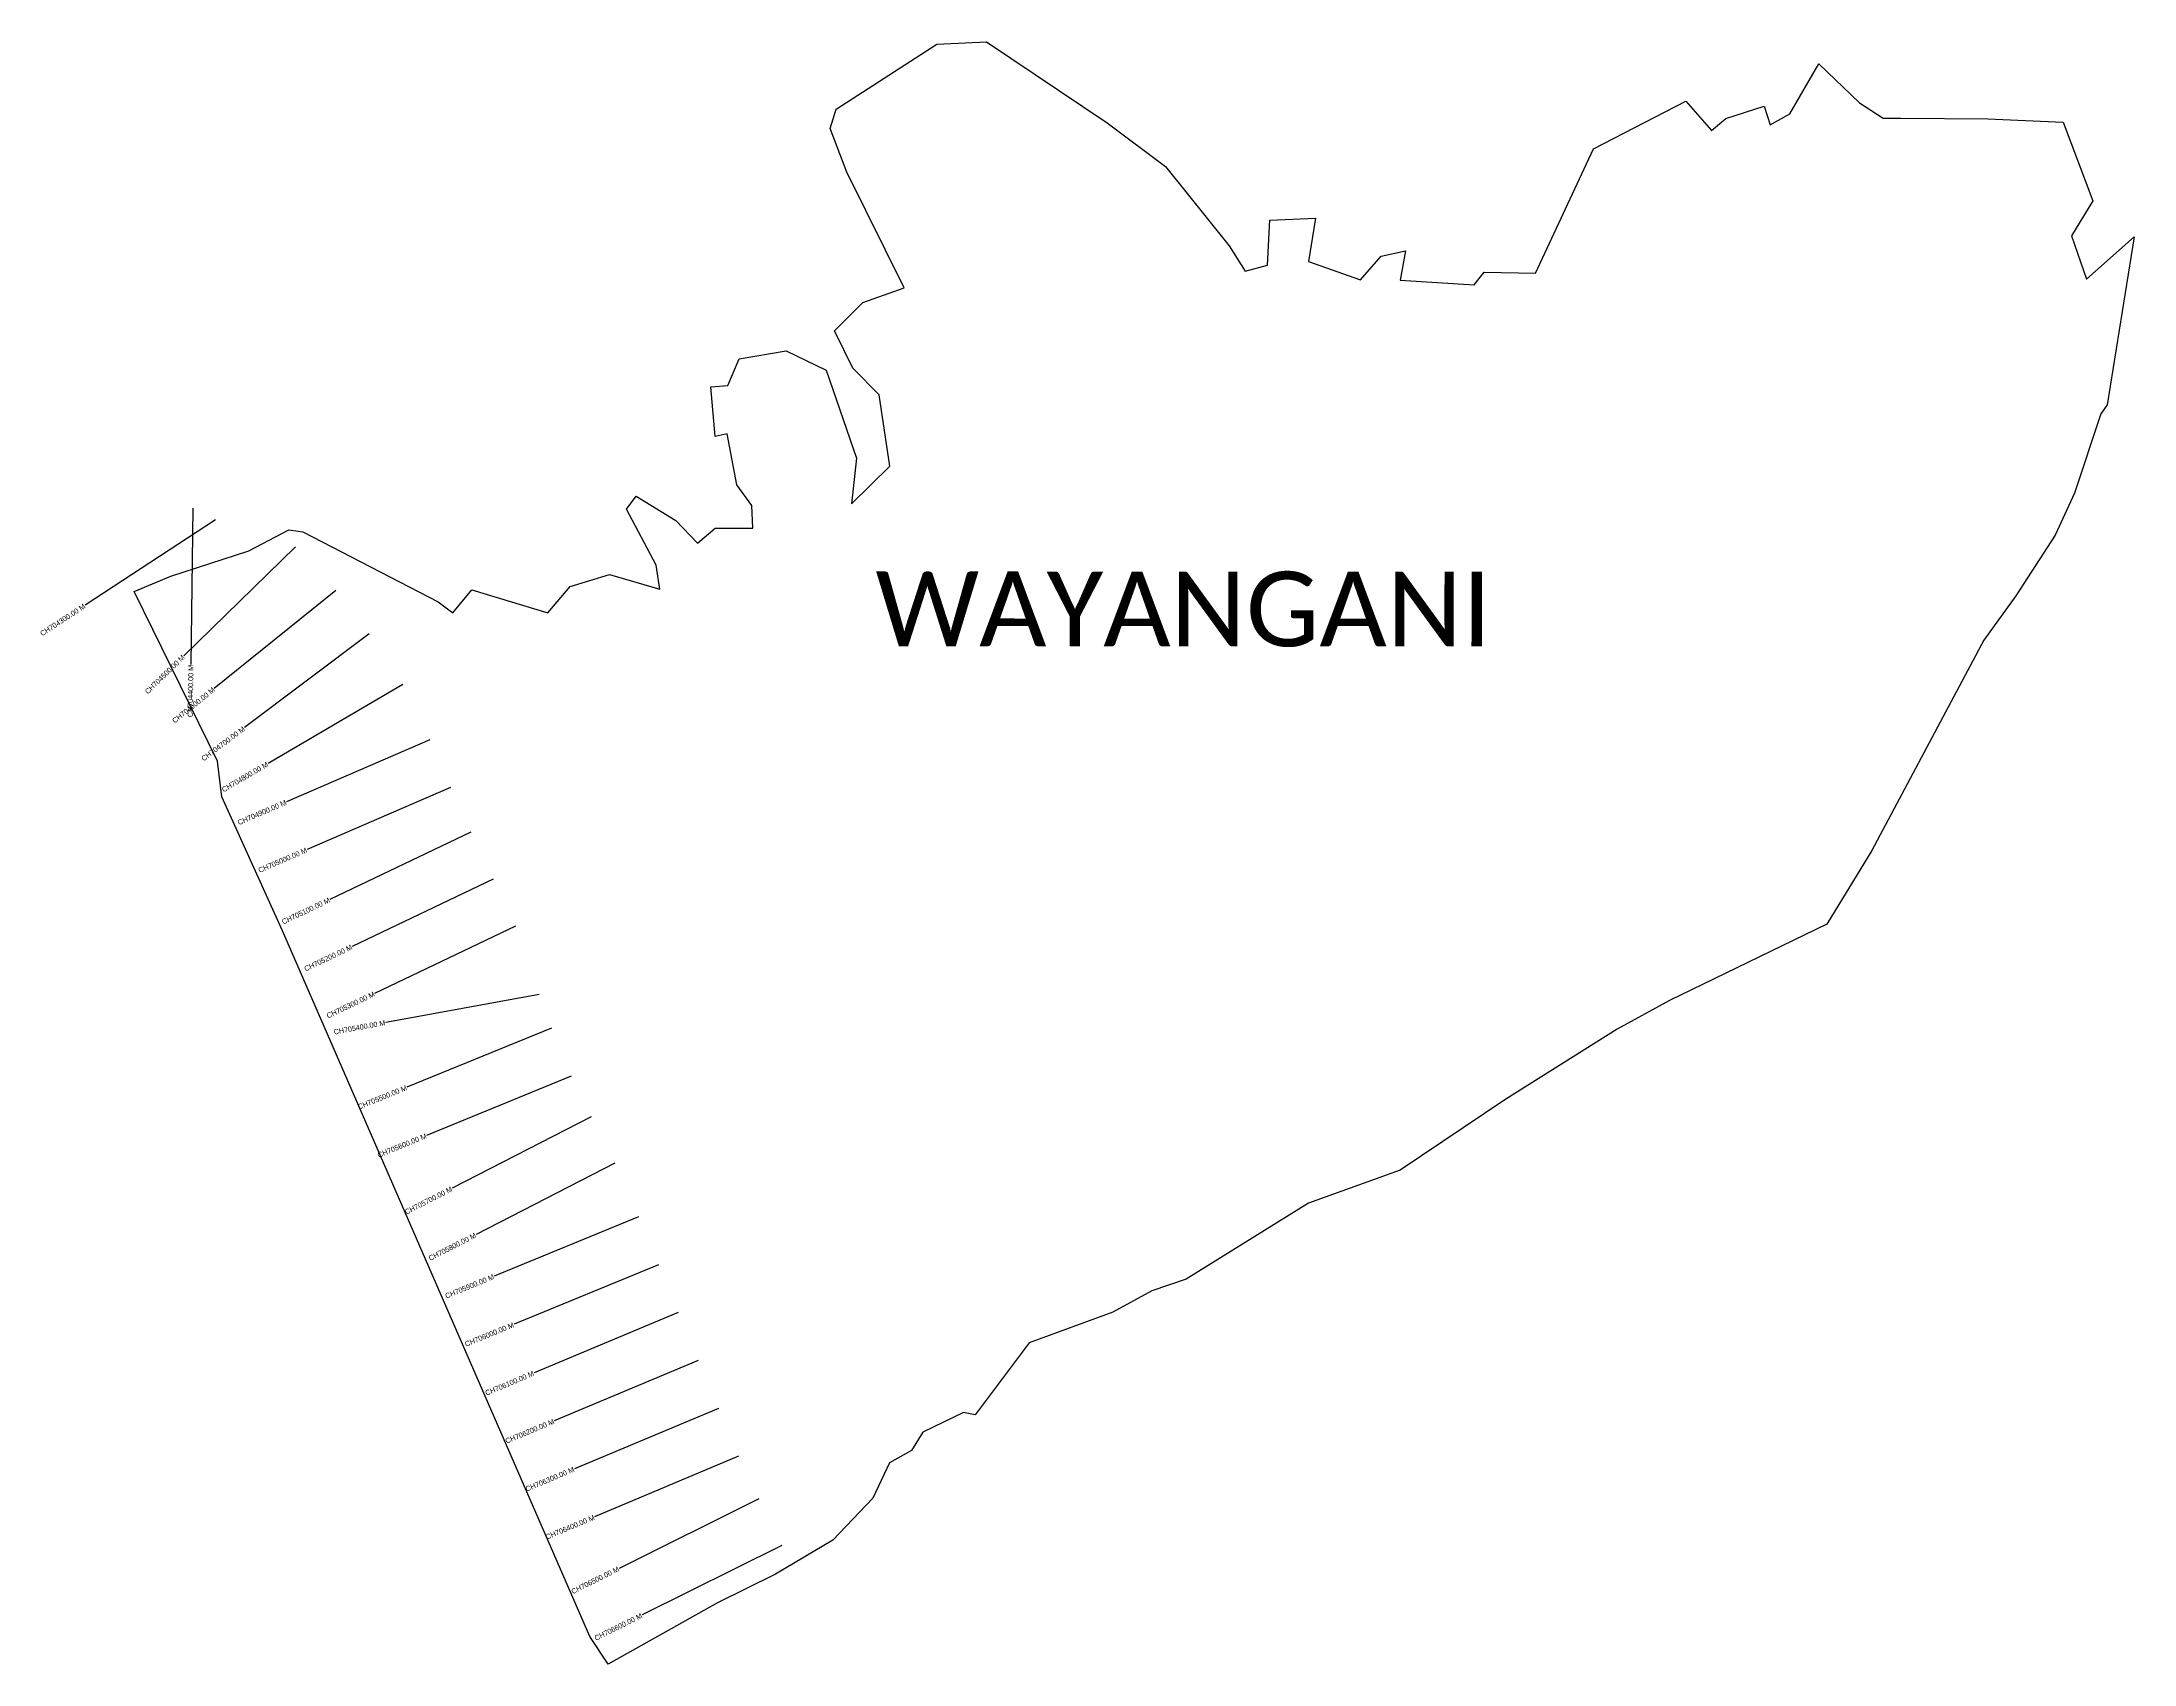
# Model space of a CAD drawing. Header units: metres. Extents: x 349829 to 353852, y 1754815 to 1757932.
import ezdxf
from ezdxf.enums import TextEntityAlignment as Align

# ---------------------------------------------------------------- set-up
doc = ezdxf.new("R2010")
doc.units = ezdxf.units.M
for name, color, linetype in [('CS', 134, 'Continuous'), ('CSMark', 6, 'Continuous'), ('village', 3, 'Continuous'), ('VILLAGE NAME', 250, 'Continuous')]:
    doc.layers.add(name, color=color, linetype=linetype)

msp = doc.modelspace()

# ---------------------------------------------------------------- linework, layer by layer
at = {"layer": 'CS'}
for p, q in [((350119.6, 1757036.2), (350115.7, 1756736.2)), ((350163.2, 1757014.2), (349912.2, 1756849.8)), ((350317, 1756962.3), (350102.3, 1756752.8)), ((350394.2, 1756878.3), (350160.6, 1756690)), ((350458.2, 1756795.2), (350218.6, 1756614.6)), ((350522.9, 1756697.3), (350264, 1756545.7)), ((350574.8, 1756591.3), (350299.5, 1756472)), ((350614.5, 1756499.5), (350339.2, 1756380.3)), ((350653.8, 1756413.5), (350383, 1756284.4)), ((350696.8, 1756323.2), (350426, 1756194.1)), ((350739.9, 1756232.9), (350469, 1756103.9)), ((350785.4, 1756102), (350490.3, 1756048)), ((350808.8, 1756037.2), (350531.1, 1755923.7)), ((350846.6, 1755944.6), (350568.9, 1755831.1)), ((350885, 1755866.6), (350618.2, 1755729.4)), ((350930.7, 1755777.7), (350663.9, 1755640.5)), ((350976.3, 1755674.8), (350698.9, 1755560.6)), ((351014.4, 1755582.3), (350736.9, 1755468.1)), ((351052.2, 1755490.9), (350775.6, 1755374.7)), ((351090.9, 1755398.7), (350814.4, 1755282.5)), ((351129.7, 1755306.5), (350853.1, 1755190.3)), ((351168.5, 1755214.4), (350891.9, 1755098.1)), ((351207.3, 1755132.8), (350938.8, 1754999.1)), ((351251.9, 1755043.2), (350983.3, 1754909.6))]:
    msp.add_line(p, q, dxfattribs=at)
at = {"layer": 'village', "color": 3, "true_color": 0x00ff00}
msp.add_polyline3d([(353759.8, 1757476.3, 0), (353851.6, 1757558, 0), (353800, 1757235.2, 0), (353787.4, 1757217.4, 0), (353736.7, 1757065.1, 0), (353699.4, 1756984.8, 0), (353624.4, 1756867.7, 0), (353562.7, 1756783, 0), (353347.2, 1756378.4, 0), (353260.5, 1756236.9, 0), (352958.4, 1756090.4, 0), (352857.8, 1756035.5, 0), (352643.7, 1755900.5, 0), (352440.2, 1755764.2, 0), (352264.3, 1755700.6, 0), (352029.2, 1755554.7, 0), (351963.2, 1755532.1, 0), (351888.1, 1755491.2, 0), (351727, 1755432.4, 0), (351623.6, 1755294.1, 0), (351601.3, 1755298.7, 0), (351522.6, 1755261.1, 0), (351501, 1755225.4, 0), (351458.7, 1755201.6, 0), (351426.7, 1755133.7, 0), (351349.9, 1755053.1, 0), (351239.6, 1754988.1, 0), (351128, 1754932.9, 0), (350918.1, 1754815, 0), (350882.5, 1754868.3, 0), (350291.9, 1756224.1, 0), (350175.4, 1756481.6, 0), (350167.1, 1756550, 0), (350006.5, 1756876.3, 0), (350077.4, 1756906, 0), (350227.2, 1756954.1, 0), (350304.2, 1756994.7, 0), (350330.8, 1756990.7, 0), (350591.2, 1756856.3, 0), (350619.4, 1756835.5, 0), (350655.7, 1756879.3, 0), (350802.2, 1756835.2, 0), (350845, 1756885.9, 0), (350920.2, 1756909, 0), (351017.4, 1756880.5, 0), (351010, 1756926.6, 0), (350953.1, 1757034.5, 0), (350971.6, 1757059.5, 0), (351048.2, 1757012.6, 0), (351089.4, 1756969.2, 0), (351123.4, 1756998.1, 0), (351195.9, 1756998.2, 0), (351194.2, 1757041.8, 0), (351165.3, 1757081.2, 0), (351146.4, 1757179.1, 0), (351123.5, 1757173.9, 0), (351115, 1757269.7, 0), (351148, 1757271.8, 0), (351169.5, 1757323.3, 0), (351259.8, 1757338.8, 0), (351336.7, 1757301.3, 0), (351395.3, 1757132.5, 0), (351385.8, 1757044.7, 0), (351459.1, 1757117, 0), (351438.7, 1757253.9, 0), (351388.1, 1757305.2, 0), (351353, 1757376.9, 0), (351407.6, 1757431.3, 0), (351487.2, 1757460.1, 0), (351376.7, 1757682.1, 0), (351344.7, 1757766.2, 0), (351356.5, 1757803.2, 0), (351549.5, 1757928.1, 0), (351645, 1757932.5, 0), (351877.4, 1757776.6, 0), (351989.3, 1757692.7, 0), (352111.8, 1757540.8, 0), (352142.5, 1757491.9, 0), (352185.6, 1757503.3, 0), (352189.9, 1757589.7, 0), (352277.9, 1757593.8, 0), (352264.1, 1757510.3, 0), (352364.5, 1757474.9, 0), (352404.2, 1757520.6, 0), (352451, 1757531.1, 0), (352440.7, 1757474.3, 0), (352582.5, 1757465.5, 0), (352601.9, 1757490, 0), (352700.5, 1757487.9, 0), (352812.1, 1757727.2, 0), (352989.4, 1757818.6, 0), (353038.8, 1757762.3, 0), (353066.4, 1757785.2, 0), (353140.1, 1757808.7, 0), (353152, 1757773.1, 0), (353189.8, 1757794.4, 0), (353245.4, 1757890.2, 0), (353323.7, 1757815.3, 0), (353368.8, 1757785.7, 0), (353402.8, 1757785.8, 0), (353570.1, 1757784.6, 0), (353714.9, 1757778.4, 0), (353772.3, 1757626.7, 0), (353730.9, 1757559.5, 0)], close=True, dxfattribs=at)

# ---------------------------------------------------------------- texts
at = {"layer": 'CSMark'}
for s, rotation, p in [('CH704300.00 M', 33.2141, (349911.4, 1756849.3)), ('CH704500.00 M', 44.2972, (350101.6, 1756752.1)), ('CH704400.00 M', 89.2567, (350115.7, 1756735.2)), ('CH704600.00 M', 38.8801, (350159.9, 1756689.4)), ('CH704700.00 M', 36.9957, (350217.8, 1756614)), ('CH704800.00 M', 30.3502, (350263.1, 1756545.2)), ('CH704900.00 M', 23.4239, (350298.6, 1756471.6)), ('CH705000.00 M', 23.4239, (350338.3, 1756379.9)), ('CH705100.00 M', 25.4779, (350382.1, 1756284)), ('CH705200.00 M', 25.4779, (350425.1, 1756193.7)), ('CH705300.00 M', 25.4779, (350468.1, 1756103.4)), ('CH705400.00 M', 10.3643, (350489.3, 1756047.8)), ('CH705500.00 M', 22.2322, (350530.2, 1755923.3)), ('CH705600.00 M', 22.2322, (350568, 1755830.7)), ('CH705700.00 M', 27.2145, (350617.3, 1755729)), ('CH705800.00 M', 27.2145, (350663, 1755640.1)), ('CH705900.00 M', 22.3741, (350698, 1755560.2)), ('CH706000.00 M', 22.3741, (350736, 1755467.7)), ('CH706100.00 M', 22.801, (350774.7, 1755374.3)), ('CH706200.00 M', 22.801, (350813.5, 1755282.1)), ('CH706300.00 M', 22.801, (350852.2, 1755189.9)), ('CH706400.00 M', 22.801, (350891, 1755097.7)), ('CH706500.00 M', 26.4536, (350937.9, 1754998.7)), ('CH706600.00 M', 26.4536, (350982.4, 1754909.1))]:
    msp.add_text(s, height=10, rotation=rotation, dxfattribs=at).set_placement(p, align=Align.MIDDLE_RIGHT)
at = {"layer": 'VILLAGE NAME', "insert": (351431.8, 1756914.8), "char_height": 143.7, "attachment_point": 1, "rotation": 359.9793}
msp.add_mtext_dynamic_manual_height_columns('{\\fCalibri|b0|i0|c0|p34;WAYANGANI}', width=1418, gutter_width=718.5, heights=[0], dxfattribs=at)
msp.add_mtext_dynamic_manual_height_columns('{\\fCalibri|b0|i0|c0|p34;WAYANGANI}', width=1418, gutter_width=718.5, heights=[0], dxfattribs=at)

doc.saveas('drawing.dxf')
